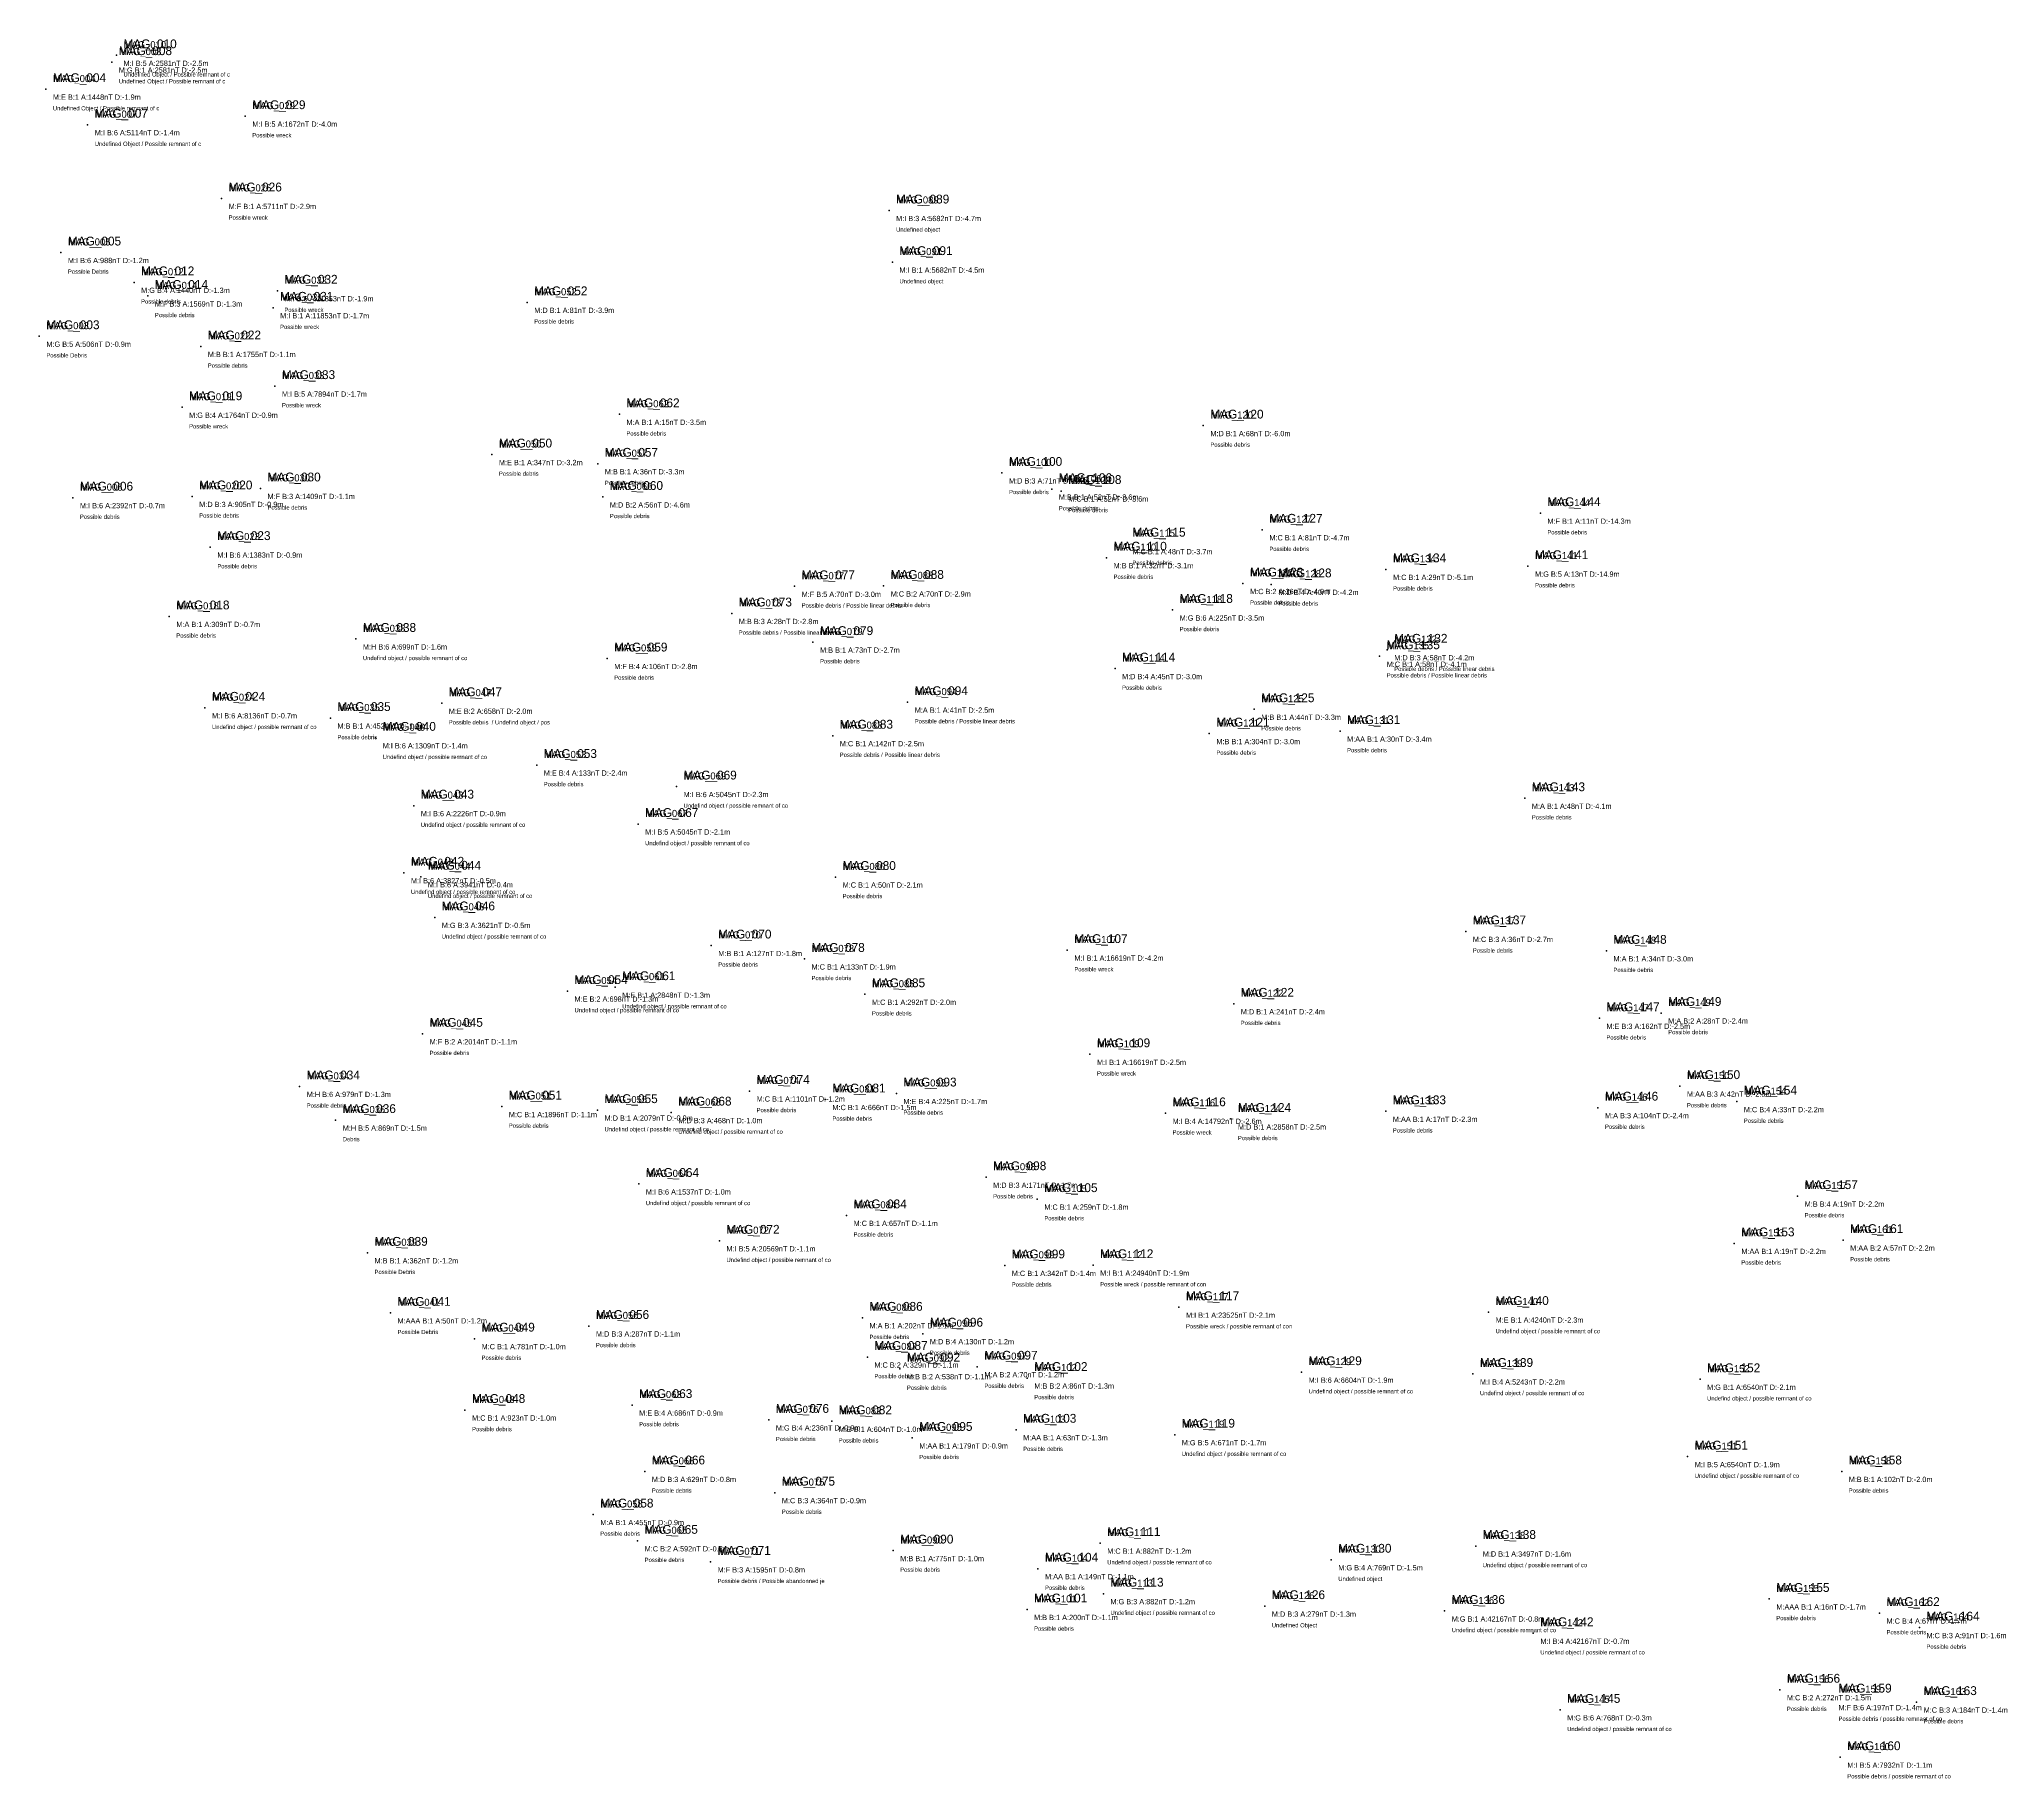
# Model space of a CAD drawing. Extents: x 536277 to 537709, y 710316 to 710988.
# Drawn here: x 536297 to 536853, y 710366 to 710858 of the extents above; entities that cross this region are included whole.
import ezdxf

# ---------------------------------------------------------------- set-up
doc = ezdxf.new("R2010")
doc.units = 0
for name, color, linetype in [('BURIAL_DEEP_5_6', 14, 'CONTINUOUS'), ('BURIAL_MEDIUM_3_4', 13, 'CONTINUOUS'), ('BURIAL_SHALLOW_1_2', 12, 'CONTINUOUS'), ('DEBRIS', 2, 'CONTINUOUS'), ('JETTY_QUAY', 5, 'CONTINUOUS'), ('MASS_EXTREME_H_I', 11, 'CONTINUOUS'), ('MASS_HEAVY_F_G', 10, 'CONTINUOUS'), ('MASS_LIGHT_AAA_AA_A_B', 8, 'CONTINUOUS'), ('MASS_MEDIUM_C_D_E', 9, 'CONTINUOUS'), ('UNDEFINED_CONSTRUCTION', 3, 'CONTINUOUS'), ('UNDEFINED_OBJECTS', 4, 'CONTINUOUS'), ('WRECKS', 1, 'CONTINUOUS')]:
    doc.layers.add(name, color=color, linetype=linetype)

msp = doc.modelspace()

# ---------------------------------------------------------------- texts
at = {"layer": 'BURIAL_DEEP_5_6'}
for s, p in [('MAG_010', (536320.656, 710855.758)), ('MAG_029', (536357.113, 710838.525)), ('MAG_007', (536312.5, 710836.1)), ('MAG_005', (536304.913, 710799.925)), ('MAG_032', (536366.2, 710789.1)), ('MAG_003', (536298.813, 710776.225)), ('MAG_033', (536365.5, 710762.1)), ('MAG_006', (536308.313, 710730.525)), ('MAG_023', (536347.213, 710716.525)), ('MAG_141', (536720.213, 710711.125)), ('MAG_077', (536512.613, 710705.425)), ('MAG_118', (536619.613, 710698.725)), ('MAG_038', (536388.413, 710690.525)), ('MAG_024', (536345.713, 710671.025)), ('MAG_040', (536394.013, 710662.525)), ('MAG_069', (536479.187, 710648.734)), ('MAG_043', (536404.813, 710643.325)), ('MAG_067', (536468.313, 710638.125)), ('MAG_042', (536402.013, 710624.325)), ('MAG_044', (536406.81, 710623.19)), ('MAG_034', (536372.513, 710563.825)), ('MAG_036', (536382.7, 710554.3)), ('MAG_064', (536468.513, 710536.225)), ('MAG_072', (536491.313, 710520.125)), ('MAG_129', (536656.113, 710482.925)), ('MAG_119', (536620.213, 710465.225)), ('MAG_151', (536765.413, 710459.025)), ('MAG_145', (536729.313, 710387.325)), ('MAG_159', (536806.113, 710390.225)), ('MAG_160', (536808.613, 710373.925))]:
    msp.add_text(s, height=2, dxfattribs=at).set_placement(p)
at = {"layer": 'BURIAL_MEDIUM_3_4'}
for s, p in [('MAG_089', (536539.345, 710811.816)), ('MAG_012', (536325.635, 710791.479)), ('MAG_014', (536329.513, 710787.625)), ('MAG_019', (536339.213, 710756.125)), ('MAG_100', (536571.313, 710737.525)), ('MAG_030', (536361.413, 710733.125)), ('MAG_020', (536342.083, 710730.867)), ('MAG_128', (536647.558, 710705.967)), ('MAG_073', (536494.813, 710697.725)), ('MAG_132', (536680.362, 710687.452)), ('MAG_059', (536459.563, 710684.975)), ('MAG_114', (536603.313, 710682.125)), ('MAG_053', (536439.613, 710654.825)), ('MAG_046', (536410.738, 710611.683)), ('MAG_137', (536702.613, 710607.725)), ('MAG_147', (536740.413, 710583.125)), ('MAG_093', (536541.413, 710561.825)), ('MAG_150', (536763.213, 710563.925)), ('MAG_154', (536779.313, 710559.525)), ('MAG_068', (536477.713, 710556.425)), ('MAG_116', (536617.613, 710556.225)), ('MAG_146', (536740.013, 710557.825)), ('MAG_098', (536566.813, 710538.125)), ('MAG_157', (536796.529, 710532.777)), ('MAG_056', (536454.38, 710496.008)), ('MAG_096', (536548.913, 710493.825)), ('MAG_139', (536704.613, 710482.425)), ('MAG_063', (536466.613, 710473.625)), ('MAG_076', (536505.313, 710469.425)), ('MAG_066', (536470.213, 710454.825)), ('MAG_075', (536507.013, 710448.825)), ('MAG_071', (536488.813, 710429.225)), ('MAG_130', (536664.513, 710429.825)), ('MAG_113', (536600.013, 710420.225)), ('MAG_126', (536645.713, 710416.692)), ('MAG_162', (536819.713, 710414.725)), ('MAG_142', (536721.713, 710409.025)), ('MAG_164', (536831.013, 710410.625)), ('MAG_163', (536830.213, 710389.525))]:
    msp.add_text(s, height=2, dxfattribs=at).set_placement(p)
at = {"layer": 'BURIAL_SHALLOW_1_2'}
for s, p in [('MAG_008', (536319.334, 710853.816)), ('MAG_004', (536300.663, 710846.175)), ('MAG_026', (536350.413, 710815.225)), ('MAG_091', (536540.284, 710797.205)), ('MAG_031', (536364.983, 710784.276)), ('MAG_052', (536436.913, 710785.825)), ('MAG_022', (536344.513, 710773.325)), ('MAG_062', (536463.013, 710754.125)), ('MAG_120', (536628.313, 710750.925)), ('MAG_050', (536426.913, 710742.725)), ('MAG_057', (536456.897, 710740.11)), ('MAG_106', (536585.414, 710732.939)), ('MAG_108', (536588.082, 710732.401)), ('MAG_060', (536458.313, 710730.725)), ('MAG_144', (536723.713, 710726.125)), ('MAG_127', (536645.013, 710721.425)), ('MAG_115', (536606.245, 710717.491)), ('MAG_110', (536600.913, 710713.525)), ('MAG_134', (536680.013, 710710.225)), ('MAG_088', (536537.813, 710705.525)), ('MAG_123', (536639.541, 710706.215)), ('MAG_018', (536335.6, 710696.9)), ('MAG_079', (536517.813, 710689.625)), ('MAG_135', (536678.213, 710685.625)), ('MAG_047', (536412.713, 710672.325)), ('MAG_094', (536544.613, 710672.625)), ('MAG_125', (536642.713, 710670.625)), ('MAG_035', (536381.213, 710668.125)), ('MAG_083', (536523.413, 710663.125)), ('MAG_121', (536630.013, 710663.725)), ('MAG_131', (536667.013, 710664.425)), ('MAG_143', (536719.313, 710645.425)), ('MAG_080', (536524.213, 710623.125)), ('MAG_070', (536489.013, 710603.725)), ('MAG_078', (536515.413, 710599.925)), ('MAG_107', (536589.813, 710602.425)), ('MAG_148', (536742.413, 710602.225)), ('MAG_054', (536448.313, 710590.825)), ('MAG_061', (536461.813, 710591.925)), ('MAG_085', (536532.513, 710589.925)), ('MAG_122', (536636.913, 710587.225)), ('MAG_149', (536757.913, 710584.625)), ('MAG_045', (536407.313, 710578.725)), ('MAG_109', (536596.213, 710572.925)), ('MAG_074', (536499.863, 710562.542)), ('MAG_081', (536521.313, 710560.125)), ('MAG_051', (536429.713, 710558.125)), ('MAG_055', (536456.813, 710557.125)), ('MAG_124', (536636.113, 710554.625)), ('MAG_133', (536679.963, 710556.792)), ('MAG_105', (536581.313, 710531.925)), ('MAG_084', (536527.313, 710527.325)), ('MAG_161', (536809.413, 710520.325)), ('MAG_039', (536391.713, 710516.725)), ('MAG_153', (536778.612, 710519.397)), ('MAG_099', (536572.096, 710513.158)), ('MAG_112', (536597.113, 710513.225)), ('MAG_041', (536398.213, 710499.725)), ('MAG_086', (536531.813, 710498.325)), ('MAG_117', (536621.413, 710501.325)), ('MAG_140', (536709.042, 710499.955)), ('MAG_049', (536422.013, 710492.425)), ('MAG_087', (536533.213, 710487.225)), ('MAG_092', (536542.413, 710483.925)), ('MAG_097', (536564.338, 710484.475)), ('MAG_102', (536578.473, 710481.282)), ('MAG_152', (536768.913, 710480.925)), ('MAG_048', (536419.313, 710472.225)), ('MAG_082', (536523.113, 710469.025)), ('MAG_103', (536575.313, 710466.625)), ('MAG_095', (536545.913, 710464.325)), ('MAG_158', (536809.013, 710454.825)), ('MAG_058', (536455.613, 710442.625)), ('MAG_065', (536468.172, 710435.19)), ('MAG_090', (536540.513, 710432.425)), ('MAG_111', (536599.113, 710434.525)), ('MAG_138', (536705.413, 710433.725)), ('MAG_104', (536581.502, 710427.304)), ('MAG_101', (536578.401, 710415.747)), ('MAG_136', (536696.613, 710415.325)), ('MAG_155', (536788.513, 710418.725)), ('MAG_156', (536791.513, 710393.025))]:
    msp.add_text(s, height=2, dxfattribs=at).set_placement(p)
at = {"layer": 'DEBRIS'}
for s, height, p in [('MAG_005', 2.5, (536304.913, 710799.925)), ('M:I B:6 A:988nT D:-1.2m', 1.5, (536304.913, 710794.925)), ('Possible Debris', 1.2, (536304.913, 710791.925)), ('MAG_012', 2.5, (536325.635, 710791.479)), ('MAG_014', 2.5, (536329.513, 710787.625)), ('Possible debris', 1.2, (536325.635, 710783.479)), ('M:G B:4 A:1440nT D:-1.3m', 1.5, (536325.635, 710786.479)), ('M:F B:3 A:1569nT D:-1.3m', 1.5, (536329.513, 710782.625)), ('MAG_052', 2.5, (536436.913, 710785.825)), ('MAG_003', 2.5, (536298.813, 710776.225)), ('Possible debris', 1.2, (536329.513, 710779.625)), ('Possible debris', 1.2, (536436.913, 710777.825)), ('M:D B:1 A:81nT D:-3.9m', 1.5, (536436.913, 710780.825)), ('M:G B:5 A:506nT D:-0.9m', 1.5, (536298.813, 710771.225)), ('MAG_022', 2.5, (536344.513, 710773.325)), ('Possible Debris', 1.2, (536298.813, 710768.225)), ('M:B B:1 A:1755nT D:-1.1m', 1.5, (536344.513, 710768.325)), ('Possible debris', 1.2, (536344.513, 710765.325)), ('MAG_062', 2.5, (536463.013, 710754.125)), ('M:A B:1 A:15nT D:-3.5m', 1.5, (536463.013, 710749.125)), ('MAG_120', 2.5, (536628.313, 710750.925)), ('MAG_050', 2.5, (536426.913, 710742.725)), ('Possible debris', 1.2, (536463.013, 710746.125)), ('M:D B:1 A:68nT D:-6.0m', 1.5, (536628.313, 710745.925)), ('M:E B:1 A:347nT D:-3.2m', 1.5, (536426.913, 710737.725)), ('MAG_057', 2.5, (536456.897, 710740.11)), ('MAG_100', 2.5, (536571.313, 710737.525)), ('Possible debris', 1.2, (536628.313, 710742.925)), ('MAG_030', 2.5, (536361.413, 710733.125)), ('Possible debris', 1.2, (536426.913, 710734.725)), ('M:B B:1 A:36nT D:-3.3m', 1.5, (536456.897, 710735.11)), ('M:D B:3 A:71nT D:-3.4m', 1.5, (536571.313, 710732.525)), ('MAG_106', 2.5, (536585.414, 710732.939)), ('MAG_108', 2.5, (536588.082, 710732.401)), ('MAG_006', 2.5, (536308.313, 710730.525)), ('MAG_020', 2.5, (536342.083, 710730.867)), ('M:F B:3 A:1409nT D:-1.1m', 1.5, (536361.413, 710728.125)), ('Possible debris', 1.2, (536456.897, 710732.11)), ('MAG_060', 2.5, (536458.313, 710730.725)), ('Possible debris', 1.2, (536571.313, 710729.525)), ('M:B B:1 A:52nT D:-3.6m', 1.5, (536585.414, 710727.939)), ('M:C B:1 A:52nT D:-3.6m', 1.5, (536588.082, 710727.401)), ('MAG_144', 2.5, (536723.713, 710726.125)), ('Possible debris', 1.2, (536308.313, 710722.525)), ('M:I B:6 A:2392nT D:-0.7m', 1.5, (536308.313, 710725.525)), ('Possible debris', 1.2, (536342.083, 710722.867)), ('M:D B:3 A:905nT D:-0.9m', 1.5, (536342.083, 710725.867)), ('Possible debris', 1.2, (536361.413, 710725.125)), ('Possible debris', 1.2, (536458.313, 710722.725)), ('M:D B:2 A:56nT D:-4.6m', 1.5, (536458.313, 710725.725)), ('Possible debris', 1.2, (536585.414, 710724.939)), ('Possible debris', 1.2, (536588.082, 710724.401)), ('MAG_127', 2.5, (536645.013, 710721.425)), ('M:F B:1 A:11nT D:-14.3m', 1.5, (536723.713, 710721.125)), ('MAG_023', 2.5, (536347.213, 710716.525)), ('MAG_115', 2.5, (536606.245, 710717.491)), ('M:C B:1 A:81nT D:-4.7m', 1.5, (536645.013, 710716.425)), ('Possible debris', 1.2, (536723.713, 710718.125)), ('M:I B:6 A:1383nT D:-0.9m', 1.5, (536347.213, 710711.525)), ('MAG_110', 2.5, (536600.913, 710713.525)), ('M:C B:1 A:48nT D:-3.7m', 1.5, (536606.245, 710712.491)), ('Possible debris', 1.2, (536645.013, 710713.425)), ('MAG_134', 2.5, (536680.013, 710710.225)), ('MAG_141', 2.5, (536720.213, 710711.125)), ('Possible debris', 1.2, (536347.213, 710708.525)), ('MAG_077', 2.5, (536512.613, 710705.425)), ('MAG_088', 2.5, (536537.813, 710705.525)), ('Possible debris', 1.2, (536600.913, 710705.525)), ('M:B B:1 A:32nT D:-3.1m', 1.5, (536600.913, 710708.525)), ('Possible debris', 1.2, (536606.245, 710709.491)), ('MAG_123', 2.5, (536639.541, 710706.215)), ('MAG_128', 2.5, (536647.558, 710705.967)), ('M:C B:1 A:29nT D:-5.1m', 1.5, (536680.013, 710705.225)), ('M:G B:5 A:13nT D:-14.9m', 1.5, (536720.213, 710706.125)), ('MAG_073', 2.5, (536494.813, 710697.725)), ('M:F B:5 A:70nT D:-3.0m', 1.5, (536512.613, 710700.425)), ('M:C B:2 A:70nT D:-2.9m', 1.5, (536537.813, 710700.525)), ('MAG_118', 2.5, (536619.613, 710698.725)), ('M:C B:2 A:36nT D:-4.0m', 1.5, (536639.541, 710701.215)), ('M:D B:4 A:40nT D:-4.2m', 1.5, (536647.558, 710700.967)), ('Possible debris', 1.2, (536680.013, 710702.225)), ('Possible debris', 1.2, (536720.213, 710703.125)), ('MAG_018', 2.5, (536335.6, 710696.9)), ('Possible debris / Possible linear debris', 1.2, (536512.613, 710697.425)), ('Possible debris', 1.2, (536537.813, 710697.525)), ('M:G B:6 A:225nT D:-3.5m', 1.5, (536619.613, 710693.725)), ('Possible debris', 1.2, (536639.541, 710698.215)), ('Possible debris', 1.2, (536647.558, 710697.967)), ('Possible debris', 1.2, (536335.6, 710688.9)), ('M:A B:1 A:309nT D:-0.7m', 1.5, (536335.6, 710691.9)), ('Possible debris / Possible linear debris', 1.2, (536494.813, 710689.725)), ('M:B B:3 A:28nT D:-2.8m', 1.5, (536494.813, 710692.725)), ('MAG_079', 2.5, (536517.813, 710689.625)), ('Possible debris', 1.2, (536619.613, 710690.725)), ('MAG_132', 2.5, (536680.362, 710687.452)), ('MAG_059', 2.5, (536459.563, 710684.975)), ('M:B B:1 A:73nT D:-2.7m', 1.5, (536517.813, 710684.625)), ('MAG_114', 2.5, (536603.313, 710682.125)), ('MAG_135', 2.5, (536678.213, 710685.625)), ('M:D B:3 A:58nT D:-4.2m', 1.5, (536680.362, 710682.452)), ('Possible debris', 1.2, (536459.563, 710676.975)), ('M:F B:4 A:106nT D:-2.8m', 1.5, (536459.563, 710679.975)), ('Possible debris', 1.2, (536517.813, 710681.625)), ('M:D B:4 A:45nT D:-3.0m', 1.5, (536603.313, 710677.125)), ('Possible debris / Possible linear debris', 1.2, (536678.213, 710677.625)), ('M:C B:1 A:58nT D:-4.1m', 1.5, (536678.213, 710680.625)), ('Possible debris / Possible linear debris', 1.2, (536680.362, 710679.452)), ('MAG_094', 2.5, (536544.613, 710672.625)), ('Possible debris', 1.2, (536603.313, 710674.125)), ('MAG_125', 2.5, (536642.713, 710670.625)), ('MAG_035', 2.5, (536381.213, 710668.125)), ('M:A B:1 A:41nT D:-2.5m', 1.5, (536544.613, 710667.625)), ('M:B B:1 A:44nT D:-3.3m', 1.5, (536642.713, 710665.625)), ('MAG_131', 2.5, (536667.013, 710664.425)), ('Possible debris', 1.2, (536381.213, 710660.125)), ('M:B B:1 A:4524nT D:-1.0m', 1.5, (536381.213, 710663.125)), ('MAG_083', 2.5, (536523.413, 710663.125)), ('Possible debris / Possible linear debris', 1.2, (536544.613, 710664.625)), ('MAG_121', 2.5, (536630.013, 710663.725)), ('Possible debris', 1.2, (536642.713, 710662.625)), ('MAG_053', 2.5, (536439.613, 710654.825)), ('Possible debris / Possible linear debris', 1.2, (536523.413, 710655.125)), ('M:C B:1 A:142nT D:-2.5m', 1.5, (536523.413, 710658.125)), ('Possible debris', 1.2, (536630.013, 710655.725)), ('M:B B:1 A:304nT D:-3.0m', 1.5, (536630.013, 710658.725)), ('Possible debris', 1.2, (536667.013, 710656.425)), ('M:AA B:1 A:30nT D:-3.4m', 1.5, (536667.013, 710659.425)), ('M:E B:4 A:133nT D:-2.4m', 1.5, (536439.613, 710649.825)), ('Possible debris', 1.2, (536439.613, 710646.825)), ('MAG_143', 2.5, (536719.313, 710645.425)), ('M:A B:1 A:48nT D:-4.1m', 1.5, (536719.313, 710640.425)), ('Possible debris', 1.2, (536719.313, 710637.425)), ('MAG_080', 2.5, (536524.213, 710623.125)), ('M:C B:1 A:50nT D:-2.1m', 1.5, (536524.213, 710618.125)), ('Possible debris', 1.2, (536524.213, 710615.125)), ('MAG_070', 2.5, (536489.013, 710603.725)), ('MAG_137', 2.5, (536702.613, 710607.725)), ('M:B B:1 A:127nT D:-1.8m', 1.5, (536489.013, 710598.725)), ('MAG_078', 2.5, (536515.413, 710599.925)), ('Possible debris', 1.2, (536702.613, 710599.725)), ('M:C B:3 A:36nT D:-2.7m', 1.5, (536702.613, 710602.725)), ('MAG_148', 2.5, (536742.413, 710602.225)), ('Possible debris', 1.2, (536489.013, 710595.725)), ('M:C B:1 A:133nT D:-1.9m', 1.5, (536515.413, 710594.925)), ('Possible debris', 1.2, (536742.413, 710594.225)), ('M:A B:1 A:34nT D:-3.0m', 1.5, (536742.413, 710597.225)), ('Possible debris', 1.2, (536515.413, 710591.925)), ('MAG_085', 2.5, (536532.513, 710589.925)), ('MAG_122', 2.5, (536636.913, 710587.225)), ('M:C B:1 A:292nT D:-2.0m', 1.5, (536532.513, 710584.925)), ('M:D B:1 A:241nT D:-2.4m', 1.5, (536636.913, 710582.225)), ('MAG_147', 2.5, (536740.413, 710583.125)), ('MAG_149', 2.5, (536757.913, 710584.625)), ('MAG_045', 2.5, (536407.313, 710578.725)), ('Possible debris', 1.2, (536532.513, 710581.925)), ('Possible debris', 1.2, (536636.913, 710579.225)), ('M:E B:3 A:162nT D:-2.5m', 1.5, (536740.413, 710578.125)), ('Possible debris', 1.2, (536757.913, 710576.625)), ('M:A B:2 A:28nT D:-2.4m', 1.5, (536757.913, 710579.625)), ('M:F B:2 A:2014nT D:-1.1m', 1.5, (536407.313, 710573.725)), ('Possible debris', 1.2, (536740.413, 710575.125)), ('Possible debris', 1.2, (536407.313, 710570.725)), ('MAG_034', 2.5, (536372.513, 710563.825)), ('MAG_074', 2.5, (536499.863, 710562.542)), ('MAG_081', 2.5, (536521.313, 710560.125)), ('MAG_093', 2.5, (536541.413, 710561.825)), ('MAG_150', 2.5, (536763.213, 710563.925)), ('MAG_154', 2.5, (536779.313, 710559.525)), ('Possible debris', 1.2, (536372.513, 710555.825)), ('M:H B:6 A:979nT D:-1.3m', 1.5, (536372.513, 710558.825)), ('MAG_036', 2.5, (536382.7, 710554.3)), ('MAG_051', 2.5, (536429.713, 710558.125)), ('Possible debris', 1.2, (536499.863, 710554.542)), ('M:C B:1 A:1101nT D:-1.2m', 1.5, (536499.863, 710557.542)), ('M:C B:1 A:666nT D:-1.5m', 1.5, (536521.313, 710555.125)), ('M:E B:4 A:225nT D:-1.7m', 1.5, (536541.413, 710556.825)), ('MAG_124', 2.5, (536636.113, 710554.625)), ('MAG_133', 2.5, (536679.963, 710556.792)), ('MAG_146', 2.5, (536740.013, 710557.825)), ('Possible debris', 1.2, (536763.213, 710555.925)), ('M:AA B:3 A:42nT D:-2.5m', 1.5, (536763.213, 710558.925)), ('M:C B:4 A:33nT D:-2.2m', 1.5, (536779.313, 710554.525)), ('M:H B:5 A:869nT D:-1.5m', 1.5, (536382.7, 710549.3)), ('Possible debris', 1.2, (536429.713, 710550.125)), ('M:C B:1 A:1896nT D:-1.1m', 1.5, (536429.713, 710553.125)), ('Possible debris', 1.2, (536521.313, 710552.125)), ('Possible debris', 1.2, (536541.413, 710553.825)), ('M:D B:1 A:2858nT D:-2.5m', 1.5, (536636.113, 710549.625)), ('Possible debris', 1.2, (536679.963, 710548.792)), ('M:AA B:1 A:17nT D:-2.3m', 1.5, (536679.963, 710551.792)), ('Possible debris', 1.2, (536740.013, 710549.825)), ('M:A B:3 A:104nT D:-2.4m', 1.5, (536740.013, 710552.825)), ('Possible debris', 1.2, (536779.313, 710551.525)), ('Debris', 1.2, (536382.7, 710546.3)), ('Possible debris', 1.2, (536636.113, 710546.625)), ('MAG_098', 2.5, (536566.813, 710538.125)), ('M:D B:3 A:171nT D:-1.7m', 1.5, (536566.813, 710533.125)), ('MAG_105', 2.5, (536581.313, 710531.925)), ('MAG_157', 2.5, (536796.529, 710532.777)), ('MAG_084', 2.5, (536527.313, 710527.325)), ('Possible debris', 1.2, (536566.813, 710530.125)), ('M:C B:1 A:259nT D:-1.8m', 1.5, (536581.313, 710526.925)), ('M:B B:4 A:19nT D:-2.2m', 1.5, (536796.529, 710527.777)), ('M:C B:1 A:657nT D:-1.1m', 1.5, (536527.313, 710522.325)), ('Possible debris', 1.2, (536581.313, 710523.925)), ('Possible debris', 1.2, (536796.529, 710524.777)), ('MAG_161', 2.5, (536809.413, 710520.325)), ('MAG_039', 2.5, (536391.713, 710516.725)), ('Possible debris', 1.2, (536527.313, 710519.325)), ('MAG_153', 2.5, (536778.612, 710519.397)), ('M:AA B:2 A:57nT D:-2.2m', 1.5, (536809.413, 710515.325)), ('M:B B:1 A:362nT D:-1.2m', 1.5, (536391.713, 710511.725)), ('MAG_099', 2.5, (536572.096, 710513.158)), ('Possible debris', 1.2, (536778.612, 710511.397)), ('M:AA B:1 A:19nT D:-2.2m', 1.5, (536778.612, 710514.397)), ('Possible debris', 1.2, (536809.413, 710512.325)), ('Possible Debris', 1.2, (536391.713, 710508.725)), ('Possible debris', 1.2, (536572.096, 710505.158)), ('M:C B:1 A:342nT D:-1.4m', 1.5, (536572.096, 710508.158)), ('MAG_041', 2.5, (536398.213, 710499.725)), ('MAG_086', 2.5, (536531.813, 710498.325)), ('M:AAA B:1 A:50nT D:-1.2m', 1.5, (536398.213, 710494.725)), ('MAG_049', 2.5, (536422.013, 710492.425)), ('MAG_056', 2.5, (536454.38, 710496.008)), ('M:A B:1 A:202nT D:-1.1m', 1.5, (536531.813, 710493.325)), ('MAG_096', 2.5, (536548.913, 710493.825)), ('Possible Debris', 1.2, (536398.213, 710491.725)), ('M:C B:1 A:781nT D:-1.0m', 1.5, (536422.013, 710487.425)), ('Possible debris', 1.2, (536454.38, 710488.008)), ('M:D B:3 A:287nT D:-1.1m', 1.5, (536454.38, 710491.008)), ('Possible debris', 1.2, (536531.813, 710490.325)), ('MAG_087', 2.5, (536533.213, 710487.225)), ('M:D B:4 A:130nT D:-1.2m', 1.5, (536548.913, 710488.825)), ('Possible debris', 1.2, (536422.013, 710484.425)), ('M:C B:2 A:329nT D:-1.1m', 1.5, (536533.213, 710482.225)), ('MAG_092', 2.5, (536542.413, 710483.925)), ('Possible debris', 1.2, (536548.913, 710485.825)), ('MAG_097', 2.5, (536564.338, 710484.475)), ('MAG_102', 2.5, (536578.473, 710481.282)), ('Possible debris', 1.2, (536533.213, 710479.225)), ('M:B B:2 A:538nT D:-1.1m', 1.5, (536542.413, 710478.925)), ('Possible debris', 1.2, (536564.338, 710476.475)), ('M:A B:2 A:70nT D:-1.2m', 1.5, (536564.338, 710479.475)), ('M:B B:2 A:86nT D:-1.3m', 1.5, (536578.473, 710476.282)), ('MAG_048', 2.5, (536419.313, 710472.225)), ('MAG_063', 2.5, (536466.613, 710473.625)), ('Possible debris', 1.2, (536542.413, 710475.925)), ('Possible debris', 1.2, (536578.473, 710473.282)), ('M:C B:1 A:923nT D:-1.0m', 1.5, (536419.313, 710467.225)), ('Possible debris', 1.2, (536466.613, 710465.625)), ('M:E B:4 A:686nT D:-0.9m', 1.5, (536466.613, 710468.625)), ('MAG_076', 2.5, (536505.313, 710469.425)), ('MAG_082', 2.5, (536523.113, 710469.025)), ('MAG_095', 2.5, (536545.913, 710464.325)), ('MAG_103', 2.5, (536575.313, 710466.625)), ('Possible debris', 1.2, (536419.313, 710464.225)), ('Possible debris', 1.2, (536505.313, 710461.425)), ('M:G B:4 A:236nT D:-0.9m', 1.5, (536505.313, 710464.425)), ('Possible debris', 1.2, (536523.113, 710461.025)), ('M:B B:1 A:604nT D:-1.0m', 1.5, (536523.113, 710464.025)), ('M:AA B:1 A:63nT D:-1.3m', 1.5, (536575.313, 710461.625)), ('MAG_066', 2.5, (536470.213, 710454.825)), ('Possible debris', 1.2, (536545.913, 710456.325)), ('M:AA B:1 A:179nT D:-0.9m', 1.5, (536545.913, 710459.325)), ('Possible debris', 1.2, (536575.313, 710458.625)), ('MAG_158', 2.5, (536809.013, 710454.825)), ('M:D B:3 A:629nT D:-0.8m', 1.5, (536470.213, 710449.825)), ('MAG_075', 2.5, (536507.013, 710448.825)), ('M:B B:1 A:102nT D:-2.0m', 1.5, (536809.013, 710449.825)), ('MAG_058', 2.5, (536455.613, 710442.625)), ('Possible debris', 1.2, (536470.213, 710446.825)), ('M:C B:3 A:364nT D:-0.9m', 1.5, (536507.013, 710443.825)), ('Possible debris', 1.2, (536809.013, 710446.825)), ('M:A B:1 A:455nT D:-0.9m', 1.5, (536455.613, 710437.625)), ('Possible debris', 1.2, (536507.013, 710440.825)), ('Possible debris', 1.2, (536455.613, 710434.625)), ('MAG_065', 2.5, (536468.172, 710435.19)), ('MAG_090', 2.5, (536540.513, 710432.425)), ('Possible debris', 1.2, (536468.172, 710427.19)), ('M:C B:2 A:592nT D:-0.8m', 1.5, (536468.172, 710430.19)), ('M:B B:1 A:775nT D:-1.0m', 1.5, (536540.513, 710427.425)), ('MAG_104', 2.5, (536581.502, 710427.304)), ('Possible debris', 1.2, (536540.513, 710424.425)), ('M:AA B:1 A:149nT D:-1.1m', 1.5, (536581.502, 710422.304)), ('MAG_101', 2.5, (536578.401, 710415.747)), ('Possible debris', 1.2, (536581.502, 710419.304)), ('MAG_155', 2.5, (536788.513, 710418.725)), ('MAG_162', 2.5, (536819.713, 710414.725)), ('M:B B:1 A:200nT D:-1.1m', 1.5, (536578.401, 710410.747)), ('Possible debris', 1.2, (536788.513, 710410.725)), ('M:AAA B:1 A:16nT D:-1.7m', 1.5, (536788.513, 710413.725)), ('M:C B:4 A:67nT D:-1.7m', 1.5, (536819.713, 710409.725)), ('MAG_164', 2.5, (536831.013, 710410.625)), ('Possible debris', 1.2, (536578.401, 710407.747)), ('Possible debris', 1.2, (536819.713, 710406.725)), ('M:C B:3 A:91nT D:-1.6m', 1.5, (536831.013, 710405.625)), ('Possible debris', 1.2, (536831.013, 710402.625)), ('MAG_156', 2.5, (536791.513, 710393.025)), ('M:C B:2 A:272nT D:-1.5m', 1.5, (536791.513, 710388.025)), ('MAG_159', 2.5, (536806.113, 710390.225)), ('MAG_163', 2.5, (536830.213, 710389.525)), ('Possible debris', 1.2, (536791.513, 710385.025)), ('Possible debris / possible remnant of co', 1.2, (536806.113, 710382.225)), ('M:F B:6 A:197nT D:-1.4m', 1.5, (536806.113, 710385.225)), ('M:C B:3 A:184nT D:-1.4m', 1.5, (536830.213, 710384.525)), ('Possible debris', 1.2, (536830.213, 710381.525)), ('MAG_160', 2.5, (536808.613, 710373.925)), ('Possible debris / possible remnant of co', 1.2, (536808.613, 710365.925)), ('M:I B:5 A:7932nT D:-1.1m', 1.5, (536808.613, 710368.925))]:
    msp.add_text(s, height=height, dxfattribs=at).set_placement(p)
at = {"layer": 'JETTY_QUAY'}
for s, height, p in [('MAG_071', 2.5, (536488.813, 710429.225)), ('Possible debris / Possible abandonned je', 1.2, (536488.813, 710421.225)), ('M:F B:3 A:1595nT D:-0.8m', 1.5, (536488.813, 710424.225))]:
    msp.add_text(s, height=height, dxfattribs=at).set_placement(p)
at = {"layer": 'MASS_EXTREME_H_I'}
for s, p in [('MAG_010', (536320.656, 710855.758)), ('MAG_029', (536357.113, 710838.525)), ('MAG_007', (536312.5, 710836.1)), ('MAG_089', (536539.345, 710811.816)), ('MAG_005', (536304.913, 710799.925)), ('MAG_091', (536540.284, 710797.205)), ('MAG_032', (536366.2, 710789.1)), ('MAG_031', (536364.983, 710784.276)), ('MAG_033', (536365.5, 710762.1)), ('MAG_006', (536308.313, 710730.525)), ('MAG_023', (536347.213, 710716.525)), ('MAG_038', (536388.413, 710690.525)), ('MAG_024', (536345.713, 710671.025)), ('MAG_040', (536394.013, 710662.525)), ('MAG_069', (536479.187, 710648.734)), ('MAG_043', (536404.813, 710643.325)), ('MAG_067', (536468.313, 710638.125)), ('MAG_042', (536402.013, 710624.325)), ('MAG_044', (536406.81, 710623.19)), ('MAG_107', (536589.813, 710602.425)), ('MAG_109', (536596.213, 710572.925)), ('MAG_034', (536372.513, 710563.825)), ('MAG_036', (536382.7, 710554.3)), ('MAG_116', (536617.613, 710556.225)), ('MAG_064', (536468.513, 710536.225)), ('MAG_072', (536491.313, 710520.125)), ('MAG_112', (536597.113, 710513.225)), ('MAG_117', (536621.413, 710501.325)), ('MAG_129', (536656.113, 710482.925)), ('MAG_139', (536704.613, 710482.425)), ('MAG_151', (536765.413, 710459.025)), ('MAG_142', (536721.713, 710409.025)), ('MAG_160', (536808.613, 710373.925))]:
    msp.add_text(s, height=2, dxfattribs=at).set_placement(p)
at = {"layer": 'MASS_HEAVY_F_G'}
for s, p in [('MAG_008', (536319.334, 710853.816)), ('MAG_026', (536350.413, 710815.225)), ('MAG_012', (536325.635, 710791.479)), ('MAG_014', (536329.513, 710787.625)), ('MAG_003', (536298.813, 710776.225)), ('MAG_019', (536339.213, 710756.125)), ('MAG_030', (536361.413, 710733.125)), ('MAG_144', (536723.713, 710726.125)), ('MAG_141', (536720.213, 710711.125)), ('MAG_077', (536512.613, 710705.425)), ('MAG_118', (536619.613, 710698.725)), ('MAG_059', (536459.563, 710684.975)), ('MAG_046', (536410.738, 710611.683)), ('MAG_045', (536407.313, 710578.725)), ('MAG_152', (536768.913, 710480.925)), ('MAG_076', (536505.313, 710469.425)), ('MAG_119', (536620.213, 710465.225)), ('MAG_071', (536488.813, 710429.225)), ('MAG_130', (536664.513, 710429.825)), ('MAG_113', (536600.013, 710420.225)), ('MAG_136', (536696.613, 710415.325)), ('MAG_145', (536729.313, 710387.325)), ('MAG_159', (536806.113, 710390.225))]:
    msp.add_text(s, height=2, dxfattribs=at).set_placement(p)
at = {"layer": 'MASS_LIGHT_AAA_AA_A_B'}
for s, p in [('MAG_022', (536344.513, 710773.325)), ('MAG_062', (536463.013, 710754.125)), ('MAG_057', (536456.897, 710740.11)), ('MAG_106', (536585.414, 710732.939)), ('MAG_110', (536600.913, 710713.525)), ('MAG_018', (536335.6, 710696.9)), ('MAG_073', (536494.813, 710697.725)), ('MAG_079', (536517.813, 710689.625)), ('MAG_094', (536544.613, 710672.625)), ('MAG_125', (536642.713, 710670.625)), ('MAG_035', (536381.213, 710668.125)), ('MAG_121', (536630.013, 710663.725)), ('MAG_131', (536667.013, 710664.425)), ('MAG_143', (536719.313, 710645.425)), ('MAG_070', (536489.013, 710603.725)), ('MAG_148', (536742.413, 710602.225)), ('MAG_149', (536757.913, 710584.625)), ('MAG_150', (536763.213, 710563.925)), ('MAG_133', (536679.963, 710556.792)), ('MAG_146', (536740.013, 710557.825)), ('MAG_157', (536796.529, 710532.777)), ('MAG_161', (536809.413, 710520.325)), ('MAG_039', (536391.713, 710516.725)), ('MAG_153', (536778.612, 710519.397)), ('MAG_041', (536398.213, 710499.725)), ('MAG_086', (536531.813, 710498.325)), ('MAG_092', (536542.413, 710483.925)), ('MAG_097', (536564.338, 710484.475)), ('MAG_102', (536578.473, 710481.282)), ('MAG_082', (536523.113, 710469.025)), ('MAG_103', (536575.313, 710466.625)), ('MAG_095', (536545.913, 710464.325)), ('MAG_158', (536809.013, 710454.825)), ('MAG_058', (536455.613, 710442.625)), ('MAG_090', (536540.513, 710432.425)), ('MAG_104', (536581.502, 710427.304)), ('MAG_101', (536578.401, 710415.747)), ('MAG_155', (536788.513, 710418.725))]:
    msp.add_text(s, height=2, dxfattribs=at).set_placement(p)
at = {"layer": 'MASS_MEDIUM_C_D_E'}
for s, p in [('MAG_004', (536300.663, 710846.175)), ('MAG_052', (536436.913, 710785.825)), ('MAG_120', (536628.313, 710750.925)), ('MAG_050', (536426.913, 710742.725)), ('MAG_100', (536571.313, 710737.525)), ('MAG_108', (536588.082, 710732.401)), ('MAG_020', (536342.083, 710730.867)), ('MAG_060', (536458.313, 710730.725)), ('MAG_127', (536645.013, 710721.425)), ('MAG_115', (536606.245, 710717.491)), ('MAG_134', (536680.013, 710710.225)), ('MAG_088', (536537.813, 710705.525)), ('MAG_123', (536639.541, 710706.215)), ('MAG_128', (536647.558, 710705.967)), ('MAG_132', (536680.362, 710687.452)), ('MAG_114', (536603.313, 710682.125)), ('MAG_135', (536678.213, 710685.625)), ('MAG_047', (536412.713, 710672.325)), ('MAG_083', (536523.413, 710663.125)), ('MAG_053', (536439.613, 710654.825)), ('MAG_080', (536524.213, 710623.125)), ('MAG_137', (536702.613, 710607.725)), ('MAG_078', (536515.413, 710599.925)), ('MAG_054', (536448.313, 710590.825)), ('MAG_061', (536461.813, 710591.925)), ('MAG_085', (536532.513, 710589.925)), ('MAG_122', (536636.913, 710587.225)), ('MAG_147', (536740.413, 710583.125)), ('MAG_074', (536499.863, 710562.542)), ('MAG_081', (536521.313, 710560.125)), ('MAG_093', (536541.413, 710561.825)), ('MAG_154', (536779.313, 710559.525)), ('MAG_051', (536429.713, 710558.125)), ('MAG_055', (536456.813, 710557.125)), ('MAG_068', (536477.713, 710556.425)), ('MAG_124', (536636.113, 710554.625)), ('MAG_098', (536566.813, 710538.125)), ('MAG_105', (536581.313, 710531.925)), ('MAG_084', (536527.313, 710527.325)), ('MAG_099', (536572.096, 710513.158)), ('MAG_140', (536709.042, 710499.955)), ('MAG_049', (536422.013, 710492.425)), ('MAG_056', (536454.38, 710496.008)), ('MAG_096', (536548.913, 710493.825)), ('MAG_087', (536533.213, 710487.225)), ('MAG_048', (536419.313, 710472.225)), ('MAG_063', (536466.613, 710473.625)), ('MAG_066', (536470.213, 710454.825)), ('MAG_075', (536507.013, 710448.825)), ('MAG_065', (536468.172, 710435.19)), ('MAG_111', (536599.113, 710434.525)), ('MAG_138', (536705.413, 710433.725)), ('MAG_126', (536645.713, 710416.692)), ('MAG_162', (536819.713, 710414.725)), ('MAG_164', (536831.013, 710410.625)), ('MAG_156', (536791.513, 710393.025)), ('MAG_163', (536830.213, 710389.525))]:
    msp.add_text(s, height=2, dxfattribs=at).set_placement(p)
at = {"layer": 'UNDEFINED_CONSTRUCTION'}
for s, height, p in [('MAG_008', 2.5, (536319.334, 710853.816)), ('MAG_010', 2.5, (536320.656, 710855.758)), ('M:I B:5 A:2581nT D:-2.5m', 1.5, (536320.656, 710850.758)), ('MAG_004', 2.5, (536300.663, 710846.175)), ('Undefined Object / Possible remnant of c', 1.2, (536319.334, 710845.816)), ('M:G B:1 A:2581nT D:-2.5m', 1.5, (536319.334, 710848.816)), ('Undefined Object / Possible remnant of c', 1.2, (536320.656, 710847.758)), ('Undefined Object / Possible remnant of c', 1.2, (536300.663, 710838.175)), ('M:E B:1 A:1448nT D:-1.9m', 1.5, (536300.663, 710841.175)), ('MAG_007', 2.5, (536312.5, 710836.1)), ('Undefined Object / Possible remnant of c', 1.2, (536312.5, 710828.1)), ('M:I B:6 A:5114nT D:-1.4m', 1.5, (536312.5, 710831.1)), ('MAG_038', 2.5, (536388.413, 710690.525)), ('Undefind object / possible remnant of co', 1.2, (536388.413, 710682.525)), ('M:H B:6 A:699nT D:-1.6m', 1.5, (536388.413, 710685.525)), ('MAG_024', 2.5, (536345.713, 710671.025)), ('MAG_047', 2.5, (536412.713, 710672.325)), ('M:I B:6 A:8136nT D:-0.7m', 1.5, (536345.713, 710666.025)), ('M:E B:2 A:658nT D:-2.0m', 1.5, (536412.713, 710667.325)), ('Undefind object / possible remnant of co', 1.2, (536345.713, 710663.025)), ('MAG_040', 2.5, (536394.013, 710662.525)), ('Possible debris  / Undefind object / pos', 1.2, (536412.713, 710664.325)), ('Undefind object / possible remnant of co', 1.2, (536394.013, 710654.525)), ('M:I B:6 A:1309nT D:-1.4m', 1.5, (536394.013, 710657.525)), ('MAG_069', 2.5, (536479.187, 710648.734)), ('MAG_043', 2.5, (536404.813, 710643.325)), ('M:I B:6 A:5045nT D:-2.3m', 1.5, (536479.187, 710643.734)), ('M:I B:6 A:2226nT D:-0.9m', 1.5, (536404.813, 710638.325)), ('MAG_067', 2.5, (536468.313, 710638.125)), ('Undefind object / possible remnant of co', 1.2, (536479.187, 710640.734)), ('Undefind object / possible remnant of co', 1.2, (536404.813, 710635.325)), ('M:I B:5 A:5045nT D:-2.1m', 1.5, (536468.313, 710633.125)), ('Undefind object / possible remnant of co', 1.2, (536468.313, 710630.125)), ('MAG_042', 2.5, (536402.013, 710624.325)), ('MAG_044', 2.5, (536406.81, 710623.19)), ('Undefind object / possible remnant of co', 1.2, (536402.013, 710616.325)), ('M:I B:6 A:3827nT D:-0.5m', 1.5, (536402.013, 710619.325)), ('M:I B:6 A:3941nT D:-0.4m', 1.5, (536406.81, 710618.19)), ('Undefind object / possible remnant of co', 1.2, (536406.81, 710615.19)), ('MAG_046', 2.5, (536410.738, 710611.683)), ('M:G B:3 A:3621nT D:-0.5m', 1.5, (536410.738, 710606.683)), ('Undefind object / possible remnant of co', 1.2, (536410.738, 710603.683)), ('MAG_054', 2.5, (536448.313, 710590.825)), ('MAG_061', 2.5, (536461.813, 710591.925)), ('Undefind object / possible remnant of co', 1.2, (536448.313, 710582.825)), ('M:E B:2 A:698nT D:-1.3m', 1.5, (536448.313, 710585.825)), ('Undefind object / possible remnant of co', 1.2, (536461.813, 710583.925)), ('M:E B:1 A:2848nT D:-1.3m', 1.5, (536461.813, 710586.925)), ('MAG_055', 2.5, (536456.813, 710557.125)), ('MAG_068', 2.5, (536477.713, 710556.425)), ('Undefind object / possible remnant of co', 1.2, (536456.813, 710549.125)), ('M:D B:1 A:2079nT D:-0.9m', 1.5, (536456.813, 710552.125)), ('M:D B:3 A:468nT D:-1.0m', 1.5, (536477.713, 710551.425)), ('Undefind object / possible remnant of co', 1.2, (536477.713, 710548.425)), ('MAG_064', 2.5, (536468.513, 710536.225)), ('Undefind object / possible remnant of co', 1.2, (536468.513, 710528.225)), ('M:I B:6 A:1537nT D:-1.0m', 1.5, (536468.513, 710531.225)), ('MAG_072', 2.5, (536491.313, 710520.125)), ('M:I B:5 A:20569nT D:-1.1m', 1.5, (536491.313, 710515.125)), ('Undefind object / possible remnant of co', 1.2, (536491.313, 710512.125)), ('MAG_140', 2.5, (536709.042, 710499.955)), ('M:E B:1 A:4240nT D:-2.3m', 1.5, (536709.042, 710494.955)), ('Undefind object / possible remnant of co', 1.2, (536709.042, 710491.955)), ('MAG_129', 2.5, (536656.113, 710482.925)), ('MAG_139', 2.5, (536704.613, 710482.425)), ('MAG_152', 2.5, (536768.913, 710480.925)), ('M:I B:6 A:6604nT D:-1.9m', 1.5, (536656.113, 710477.925)), ('M:I B:4 A:5243nT D:-2.2m', 1.5, (536704.613, 710477.425)), ('Undefind object / possible remnant of co', 1.2, (536656.113, 710474.925)), ('Undefind object / possible remnant of co', 1.2, (536704.613, 710474.425)), ('Undefind object / possible remnant of co', 1.2, (536768.913, 710472.925)), ('M:G B:1 A:6540nT D:-2.1m', 1.5, (536768.913, 710475.925)), ('MAG_119', 2.5, (536620.213, 710465.225)), ('M:G B:5 A:671nT D:-1.7m', 1.5, (536620.213, 710460.225)), ('MAG_151', 2.5, (536765.413, 710459.025)), ('Undefind object / possible remnant of co', 1.2, (536620.213, 710457.225)), ('M:I B:5 A:6540nT D:-1.9m', 1.5, (536765.413, 710454.025)), ('Undefind object / possible remnant of co', 1.2, (536765.413, 710451.025)), ('MAG_111', 2.5, (536599.113, 710434.525)), ('MAG_138', 2.5, (536705.413, 710433.725)), ('Undefind object / possible remnant of co', 1.2, (536599.113, 710426.525)), ('M:C B:1 A:882nT D:-1.2m', 1.5, (536599.113, 710429.525)), ('M:D B:1 A:3497nT D:-1.6m', 1.5, (536705.413, 710428.725)), ('MAG_113', 2.5, (536600.013, 710420.225)), ('Undefind object / possible remnant of co', 1.2, (536705.413, 710425.725)), ('M:G B:3 A:882nT D:-1.2m', 1.5, (536600.013, 710415.225)), ('MAG_136', 2.5, (536696.613, 710415.325)), ('Undefind object / possible remnant of co', 1.2, (536600.013, 710412.225)), ('M:G B:1 A:42167nT D:-0.8m', 1.5, (536696.613, 710410.325)), ('MAG_142', 2.5, (536721.713, 710409.025)), ('Undefind object / possible remnant of co', 1.2, (536696.613, 710407.325)), ('M:I B:4 A:42167nT D:-0.7m', 1.5, (536721.713, 710404.025)), ('Undefind object / possible remnant of co', 1.2, (536721.713, 710401.025)), ('MAG_145', 2.5, (536729.313, 710387.325)), ('M:G B:6 A:768nT D:-0.3m', 1.5, (536729.313, 710382.325)), ('Undefind object / possible remnant of co', 1.2, (536729.313, 710379.325))]:
    msp.add_text(s, height=height, dxfattribs=at).set_placement(p)
at = {"layer": 'UNDEFINED_OBJECTS'}
for s, height, p in [('MAG_089', 2.5, (536539.345, 710811.816)), ('M:I B:3 A:5682nT D:-4.7m', 1.5, (536539.345, 710806.816)), ('Undefined object', 1.2, (536539.345, 710803.816)), ('MAG_091', 2.5, (536540.284, 710797.205)), ('Undefined object', 1.2, (536540.284, 710789.205)), ('M:I B:1 A:5682nT D:-4.5m', 1.5, (536540.284, 710792.205)), ('MAG_130', 2.5, (536664.513, 710429.825)), ('Undefined object', 1.2, (536664.513, 710421.825)), ('M:G B:4 A:769nT D:-1.5m', 1.5, (536664.513, 710424.825)), ('MAG_126', 2.5, (536645.713, 710416.692)), ('M:D B:3 A:279nT D:-1.3m', 1.5, (536645.713, 710411.692)), ('Undefined Object', 1.2, (536645.713, 710408.692))]:
    msp.add_text(s, height=height, dxfattribs=at).set_placement(p)
at = {"layer": 'WRECKS'}
for s, height, p in [('MAG_029', 2.5, (536357.113, 710838.525)), ('M:I B:5 A:1672nT D:-4.0m', 1.5, (536357.113, 710833.525)), ('Possible wreck', 1.2, (536357.113, 710830.525)), ('MAG_026', 2.5, (536350.413, 710815.225)), ('M:F B:1 A:5711nT D:-2.9m', 1.5, (536350.413, 710810.225)), ('Possible wreck', 1.2, (536350.413, 710807.225)), ('MAG_032', 2.5, (536366.2, 710789.1)), ('MAG_031', 2.5, (536364.983, 710784.276)), ('M:I B:6 A:11853nT D:-1.9m', 1.5, (536366.2, 710784.1)), ('M:I B:1 A:11853nT D:-1.7m', 1.5, (536364.983, 710779.276)), ('Possible wreck', 1.2, (536366.2, 710781.1)), ('Possible wreck', 1.2, (536364.983, 710776.276)), ('MAG_033', 2.5, (536365.5, 710762.1)), ('MAG_019', 2.5, (536339.213, 710756.125)), ('M:I B:5 A:7894nT D:-1.7m', 1.5, (536365.5, 710757.1)), ('M:G B:4 A:1764nT D:-0.9m', 1.5, (536339.213, 710751.125)), ('Possible wreck', 1.2, (536365.5, 710754.1)), ('Possible wreck', 1.2, (536339.213, 710748.125)), ('MAG_107', 2.5, (536589.813, 710602.425)), ('Possible wreck', 1.2, (536589.813, 710594.425)), ('M:I B:1 A:16619nT D:-4.2m', 1.5, (536589.813, 710597.425)), ('MAG_109', 2.5, (536596.213, 710572.925)), ('M:I B:1 A:16619nT D:-2.5m', 1.5, (536596.213, 710567.925)), ('Possible wreck', 1.2, (536596.213, 710564.925)), ('MAG_116', 2.5, (536617.613, 710556.225)), ('M:I B:4 A:14792nT D:-2.6m', 1.5, (536617.613, 710551.225)), ('Possible wreck', 1.2, (536617.613, 710548.225)), ('MAG_112', 2.5, (536597.113, 710513.225)), ('Possible wreck / possible remnant of con', 1.2, (536597.113, 710505.225)), ('M:I B:1 A:24940nT D:-1.9m', 1.5, (536597.113, 710508.225)), ('MAG_117', 2.5, (536621.413, 710501.325)), ('Possible wreck / possible remnant of con', 1.2, (536621.413, 710493.325)), ('M:I B:1 A:23525nT D:-2.1m', 1.5, (536621.413, 710496.325))]:
    msp.add_text(s, height=height, dxfattribs=at).set_placement(p)

# ---------------------------------------------------------------- linework, layer by layer
at = {"layer": 'BURIAL_DEEP_5_6'}
for p in [(536318.656, 710853.758), (536310.5, 710834.1), (536355.113, 710836.525), (536302.913, 710797.925), (536364.2, 710787.1), (536296.813, 710774.225), (536363.5, 710760.1), (536306.313, 710728.525), (536345.213, 710714.525), (536718.213, 710709.125), (536510.613, 710703.425), (536617.613, 710696.725), (536386.413, 710688.525), (536343.713, 710669.025), (536392.013, 710660.525), (536477.187, 710646.734), (536402.813, 710641.325), (536466.313, 710636.125), (536400.013, 710622.325), (536404.81, 710621.19), (536370.513, 710561.825), (536380.7, 710552.3), (536466.513, 710534.225), (536489.313, 710518.125), (536654.113, 710480.925), (536618.213, 710463.225), (536763.413, 710457.025), (536727.313, 710385.325), (536804.113, 710388.225), (536806.613, 710371.925)]:
    msp.add_point(p, dxfattribs=at)
at = {"layer": 'BURIAL_MEDIUM_3_4'}
for p in [(536537.345, 710809.816), (536323.635, 710789.479), (536327.513, 710785.625), (536337.213, 710754.125), (536569.313, 710735.525), (536340.083, 710728.867), (536359.413, 710731.125), (536645.558, 710703.967), (536492.813, 710695.725), (536678.362, 710685.452), (536457.563, 710682.975), (536601.313, 710680.125), (536437.613, 710652.825), (536408.738, 710609.683), (536700.613, 710605.725), (536738.413, 710581.125), (536761.213, 710561.925), (536539.413, 710559.825), (536738.013, 710555.825), (536777.313, 710557.525), (536475.713, 710554.425), (536615.613, 710554.225), (536564.813, 710536.125), (536794.529, 710530.777), (536452.38, 710494.008), (536546.913, 710491.825), (536702.613, 710480.425), (536464.613, 710471.625), (536503.313, 710467.425), (536468.213, 710452.825), (536505.013, 710446.825), (536662.513, 710427.825), (536486.813, 710427.225), (536598.013, 710418.225), (536643.713, 710414.692), (536817.713, 710412.725), (536719.713, 710407.025), (536829.013, 710408.625), (536828.213, 710387.525)]:
    msp.add_point(p, dxfattribs=at)
at = {"layer": 'BURIAL_SHALLOW_1_2'}
for p in [(536317.334, 710851.816), (536298.663, 710844.175), (536348.413, 710813.225), (536538.284, 710795.205), (536434.913, 710783.825), (536362.983, 710782.276), (536342.513, 710771.325), (536461.013, 710752.125), (536626.313, 710748.925), (536424.913, 710740.725), (536454.897, 710738.11), (536456.313, 710728.725), (536583.414, 710730.939), (536586.082, 710730.401), (536721.713, 710724.125), (536643.013, 710719.425), (536598.913, 710711.525), (536604.245, 710715.491), (536678.013, 710708.225), (536535.813, 710703.525), (536637.541, 710704.215), (536333.6, 710694.9), (536515.813, 710687.625), (536676.213, 710683.625), (536410.713, 710670.325), (536542.613, 710670.625), (536640.713, 710668.625), (536379.213, 710666.125), (536628.013, 710661.725), (536665.013, 710662.425), (536521.413, 710661.125), (536717.313, 710643.425), (536522.213, 710621.125), (536487.013, 710601.725), (536587.813, 710600.425), (536740.413, 710600.225), (536513.413, 710597.925), (536459.813, 710589.925), (536446.313, 710588.825), (536530.513, 710587.925), (536634.913, 710585.225), (536755.913, 710582.625), (536405.313, 710576.725), (536594.213, 710570.925), (536427.713, 710556.125), (536497.863, 710560.542), (536519.313, 710558.125), (536454.813, 710555.125), (536634.113, 710552.625), (536677.963, 710554.792), (536579.313, 710529.925), (536525.313, 710525.325), (536776.612, 710517.397), (536807.413, 710518.325), (536389.713, 710514.725), (536570.096, 710511.158), (536595.113, 710511.225), (536396.213, 710497.725), (536529.813, 710496.325), (536619.413, 710499.325), (536707.042, 710497.955), (536420.013, 710490.425), (536531.213, 710485.225), (536540.413, 710481.925), (536562.338, 710482.475), (536576.473, 710479.282), (536766.913, 710478.925), (536417.313, 710470.225), (536521.113, 710467.025), (536543.913, 710462.325), (536573.313, 710464.625), (536807.013, 710452.825), (536453.613, 710440.625), (536466.172, 710433.19), (536538.513, 710430.425), (536597.113, 710432.525), (536703.413, 710431.725), (536579.502, 710425.304), (536786.513, 710416.725), (536576.401, 710413.747), (536694.613, 710413.325), (536789.513, 710391.025)]:
    msp.add_point(p, dxfattribs=at)
at = {"layer": 'DEBRIS'}
for p in [(536302.913, 710797.925), (536323.635, 710789.479), (536327.513, 710785.625), (536434.913, 710783.825), (536296.813, 710774.225), (536342.513, 710771.325), (536461.013, 710752.125), (536626.313, 710748.925), (536424.913, 710740.725), (536454.897, 710738.11), (536569.313, 710735.525), (536306.313, 710728.525), (536340.083, 710728.867), (536359.413, 710731.125), (536456.313, 710728.725), (536583.414, 710730.939), (536586.082, 710730.401), (536721.713, 710724.125), (536643.013, 710719.425), (536345.213, 710714.525), (536598.913, 710711.525), (536604.245, 710715.491), (536678.013, 710708.225), (536718.213, 710709.125), (536510.613, 710703.425), (536535.813, 710703.525), (536637.541, 710704.215), (536645.558, 710703.967), (536333.6, 710694.9), (536492.813, 710695.725), (536617.613, 710696.725), (536515.813, 710687.625), (536676.213, 710683.625), (536678.362, 710685.452), (536457.563, 710682.975), (536601.313, 710680.125), (536542.613, 710670.625), (536640.713, 710668.625), (536379.213, 710666.125), (536628.013, 710661.725), (536665.013, 710662.425), (536521.413, 710661.125), (536437.613, 710652.825), (536717.313, 710643.425), (536522.213, 710621.125), (536700.613, 710605.725), (536487.013, 710601.725), (536740.413, 710600.225), (536513.413, 710597.925), (536530.513, 710587.925), (536634.913, 710585.225), (536738.413, 710581.125), (536755.913, 710582.625), (536405.313, 710576.725), (536370.513, 710561.825), (536761.213, 710561.925), (536427.713, 710556.125), (536497.863, 710560.542), (536519.313, 710558.125), (536539.413, 710559.825), (536738.013, 710555.825), (536777.313, 710557.525), (536380.7, 710552.3), (536634.113, 710552.625), (536677.963, 710554.792), (536564.813, 710536.125), (536579.313, 710529.925), (536794.529, 710530.777), (536525.313, 710525.325), (536776.612, 710517.397), (536807.413, 710518.325), (536389.713, 710514.725), (536570.096, 710511.158), (536396.213, 710497.725), (536529.813, 710496.325), (536420.013, 710490.425), (536452.38, 710494.008), (536546.913, 710491.825), (536531.213, 710485.225), (536540.413, 710481.925), (536562.338, 710482.475), (536576.473, 710479.282), (536417.313, 710470.225), (536464.613, 710471.625), (536503.313, 710467.425), (536521.113, 710467.025), (536543.913, 710462.325), (536573.313, 710464.625), (536468.213, 710452.825), (536807.013, 710452.825), (536505.013, 710446.825), (536453.613, 710440.625), (536466.172, 710433.19), (536538.513, 710430.425), (536579.502, 710425.304), (536786.513, 710416.725), (536576.401, 710413.747), (536817.713, 710412.725), (536829.013, 710408.625), (536789.513, 710391.025), (536804.113, 710388.225), (536828.213, 710387.525), (536806.613, 710371.925)]:
    msp.add_point(p, dxfattribs=at)
at = {"layer": 'JETTY_QUAY'}
msp.add_point((536486.813, 710427.225), dxfattribs=at)
at = {"layer": 'MASS_EXTREME_H_I'}
for p in [(536318.656, 710853.758), (536310.5, 710834.1), (536355.113, 710836.525), (536537.345, 710809.816), (536302.913, 710797.925), (536538.284, 710795.205), (536364.2, 710787.1), (536362.983, 710782.276), (536363.5, 710760.1), (536306.313, 710728.525), (536345.213, 710714.525), (536386.413, 710688.525), (536343.713, 710669.025), (536392.013, 710660.525), (536477.187, 710646.734), (536402.813, 710641.325), (536466.313, 710636.125), (536400.013, 710622.325), (536404.81, 710621.19), (536587.813, 710600.425), (536594.213, 710570.925), (536370.513, 710561.825), (536380.7, 710552.3), (536615.613, 710554.225), (536466.513, 710534.225), (536489.313, 710518.125), (536595.113, 710511.225), (536619.413, 710499.325), (536654.113, 710480.925), (536702.613, 710480.425), (536763.413, 710457.025), (536719.713, 710407.025), (536806.613, 710371.925)]:
    msp.add_point(p, dxfattribs=at)
at = {"layer": 'MASS_HEAVY_F_G'}
for p in [(536317.334, 710851.816), (536348.413, 710813.225), (536323.635, 710789.479), (536327.513, 710785.625), (536296.813, 710774.225), (536337.213, 710754.125), (536359.413, 710731.125), (536721.713, 710724.125), (536718.213, 710709.125), (536510.613, 710703.425), (536617.613, 710696.725), (536457.563, 710682.975), (536408.738, 710609.683), (536405.313, 710576.725), (536766.913, 710478.925), (536503.313, 710467.425), (536618.213, 710463.225), (536662.513, 710427.825), (536486.813, 710427.225), (536598.013, 710418.225), (536694.613, 710413.325), (536727.313, 710385.325), (536804.113, 710388.225)]:
    msp.add_point(p, dxfattribs=at)
at = {"layer": 'MASS_LIGHT_AAA_AA_A_B'}
for p in [(536342.513, 710771.325), (536461.013, 710752.125), (536454.897, 710738.11), (536583.414, 710730.939), (536598.913, 710711.525), (536333.6, 710694.9), (536492.813, 710695.725), (536515.813, 710687.625), (536542.613, 710670.625), (536640.713, 710668.625), (536379.213, 710666.125), (536628.013, 710661.725), (536665.013, 710662.425), (536717.313, 710643.425), (536487.013, 710601.725), (536740.413, 710600.225), (536755.913, 710582.625), (536761.213, 710561.925), (536738.013, 710555.825), (536677.963, 710554.792), (536794.529, 710530.777), (536776.612, 710517.397), (536807.413, 710518.325), (536389.713, 710514.725), (536396.213, 710497.725), (536529.813, 710496.325), (536540.413, 710481.925), (536562.338, 710482.475), (536576.473, 710479.282), (536521.113, 710467.025), (536543.913, 710462.325), (536573.313, 710464.625), (536807.013, 710452.825), (536453.613, 710440.625), (536538.513, 710430.425), (536579.502, 710425.304), (536786.513, 710416.725), (536576.401, 710413.747)]:
    msp.add_point(p, dxfattribs=at)
at = {"layer": 'MASS_MEDIUM_C_D_E'}
for p in [(536298.663, 710844.175), (536434.913, 710783.825), (536626.313, 710748.925), (536424.913, 710740.725), (536569.313, 710735.525), (536340.083, 710728.867), (536456.313, 710728.725), (536586.082, 710730.401), (536643.013, 710719.425), (536604.245, 710715.491), (536678.013, 710708.225), (536535.813, 710703.525), (536637.541, 710704.215), (536645.558, 710703.967), (536676.213, 710683.625), (536678.362, 710685.452), (536601.313, 710680.125), (536410.713, 710670.325), (536521.413, 710661.125), (536437.613, 710652.825), (536522.213, 710621.125), (536700.613, 710605.725), (536513.413, 710597.925), (536459.813, 710589.925), (536446.313, 710588.825), (536530.513, 710587.925), (536634.913, 710585.225), (536738.413, 710581.125), (536427.713, 710556.125), (536497.863, 710560.542), (536519.313, 710558.125), (536539.413, 710559.825), (536777.313, 710557.525), (536454.813, 710555.125), (536475.713, 710554.425), (536634.113, 710552.625), (536564.813, 710536.125), (536579.313, 710529.925), (536525.313, 710525.325), (536570.096, 710511.158), (536707.042, 710497.955), (536420.013, 710490.425), (536452.38, 710494.008), (536546.913, 710491.825), (536531.213, 710485.225), (536417.313, 710470.225), (536464.613, 710471.625), (536468.213, 710452.825), (536505.013, 710446.825), (536466.172, 710433.19), (536597.113, 710432.525), (536703.413, 710431.725), (536643.713, 710414.692), (536817.713, 710412.725), (536829.013, 710408.625), (536789.513, 710391.025), (536828.213, 710387.525)]:
    msp.add_point(p, dxfattribs=at)
at = {"layer": 'UNDEFINED_CONSTRUCTION'}
for p in [(536317.334, 710851.816), (536318.656, 710853.758), (536298.663, 710844.175), (536310.5, 710834.1), (536386.413, 710688.525), (536343.713, 710669.025), (536410.713, 710670.325), (536392.013, 710660.525), (536477.187, 710646.734), (536402.813, 710641.325), (536466.313, 710636.125), (536400.013, 710622.325), (536404.81, 710621.19), (536408.738, 710609.683), (536459.813, 710589.925), (536446.313, 710588.825), (536454.813, 710555.125), (536475.713, 710554.425), (536466.513, 710534.225), (536489.313, 710518.125), (536707.042, 710497.955), (536654.113, 710480.925), (536702.613, 710480.425), (536766.913, 710478.925), (536618.213, 710463.225), (536763.413, 710457.025), (536597.113, 710432.525), (536703.413, 710431.725), (536598.013, 710418.225), (536694.613, 710413.325), (536719.713, 710407.025), (536727.313, 710385.325)]:
    msp.add_point(p, dxfattribs=at)
at = {"layer": 'UNDEFINED_OBJECTS'}
for p in [(536537.345, 710809.816), (536538.284, 710795.205), (536662.513, 710427.825), (536643.713, 710414.692)]:
    msp.add_point(p, dxfattribs=at)
at = {"layer": 'WRECKS'}
for p in [(536355.113, 710836.525), (536348.413, 710813.225), (536364.2, 710787.1), (536362.983, 710782.276), (536363.5, 710760.1), (536337.213, 710754.125), (536587.813, 710600.425), (536594.213, 710570.925), (536615.613, 710554.225), (536595.113, 710511.225), (536619.413, 710499.325)]:
    msp.add_point(p, dxfattribs=at)

msp.set_redraw_order([(e.dxf.handle, doc.entitydb.next_handle()) for e in msp.query("TEXT MTEXT ATTDEF DIMENSION ARC_DIMENSION")])  # texts and dimensions are drawn at this point

doc.saveas('drawing.dxf')
